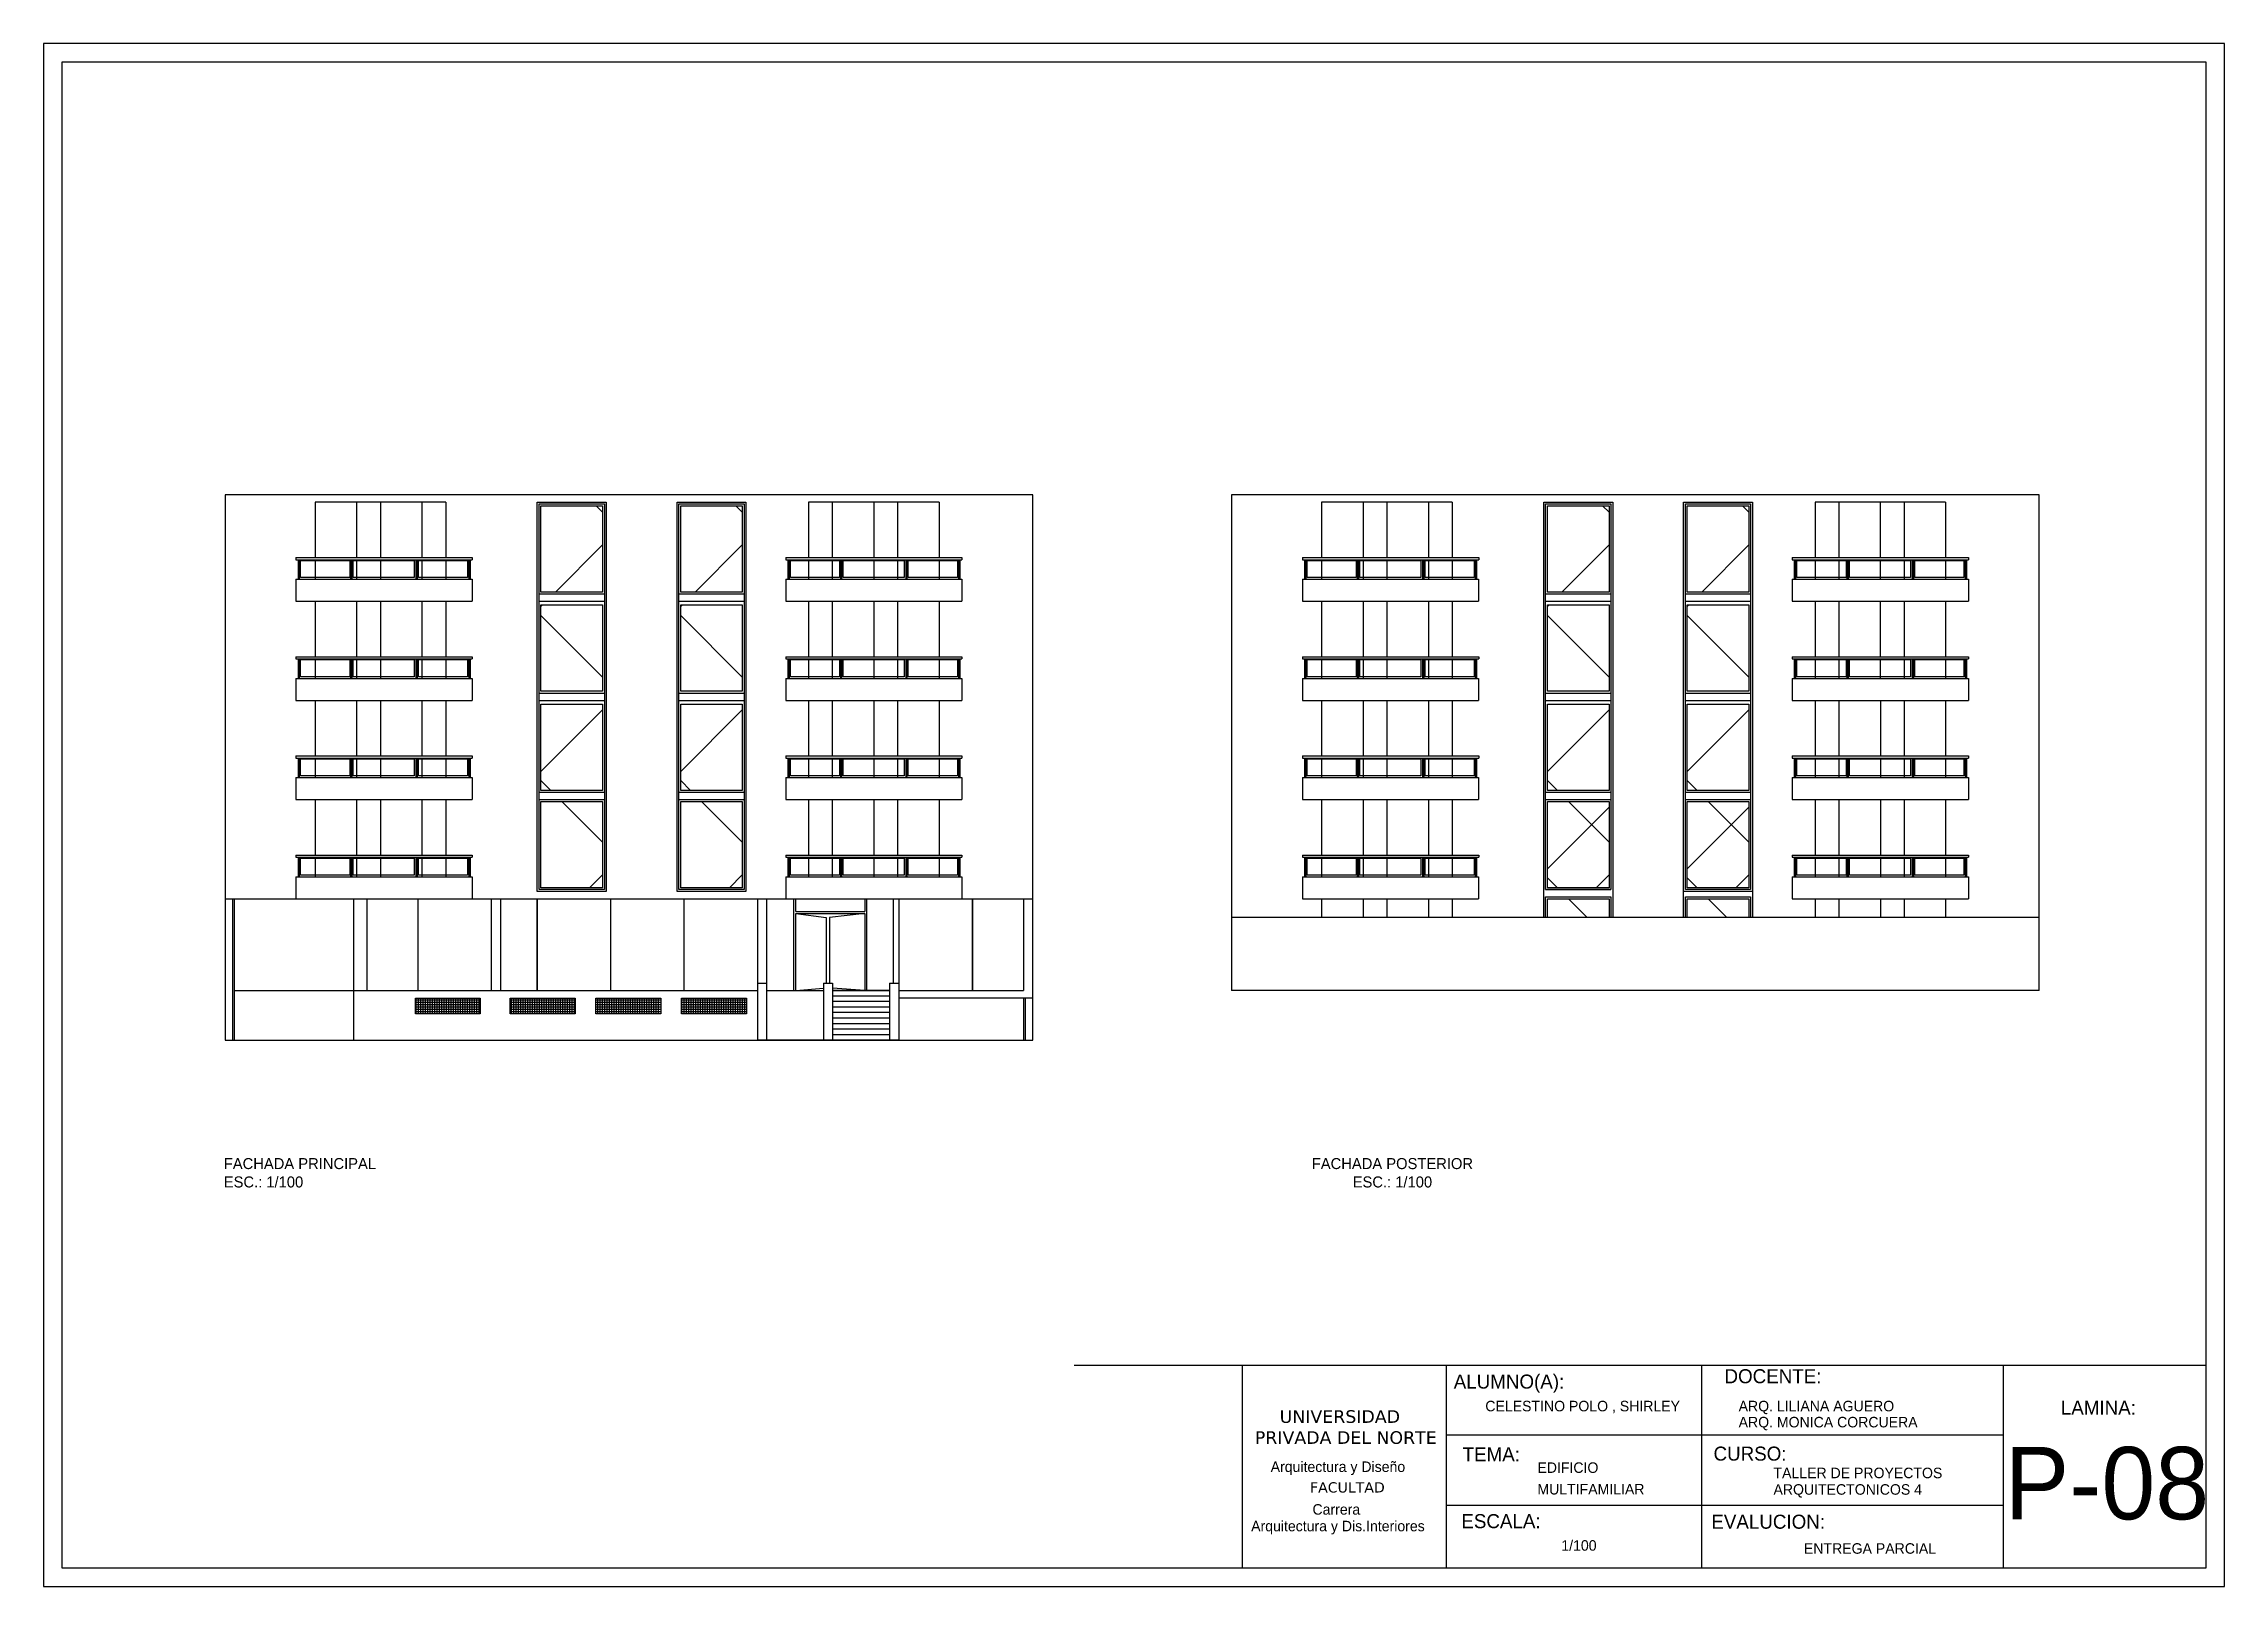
# Model space of a CAD drawing. Header units: metres. Extents: x -525 to 413, y -37 to 272.
# Drawn here: x 354.1 to 413.5, y 73.2 to 115.2 of the extents above; entities that cross this region are included whole.
import ezdxf

# ---------------------------------------------------------------- set-up
doc = ezdxf.new("R2010")
doc.units = ezdxf.units.M
doc.header["$MEASUREMENT"] = 0
doc.linetypes.add('DASHED', pattern=[70, 50, -20])
doc.layers.get('0').update_dxf_attribs({"color": 254})
for name, color, linetype in [('DRAW', 254, 'Continuous'), ('escalera', 254, 'DASHED'), ('NOFIJO', 254, 'Continuous'), ('PUERTAS', 254, 'Continuous')]:
    doc.layers.add(name, color=color, linetype=linetype)
doc.layers.add('MARCO DE LEYENDA', color=254, linetype='Continuous', lineweight=25)
doc.layers.add('ventanas', color=254, linetype='Continuous', lineweight=30)
doc.styles.get("Standard").update_dxf_attribs({"font": 'HTOWERT.TTF', "height": 0.08})
doc.styles.add('STYLE1', font='verdana.ttf', dxfattribs={"height": 3})
doc.styles.add('style2', font='GOTHIC.TTF')
pattern_1 = [(45, (-1691.911, -1527.9265), (-2.245064, 2.245064), []), (135, (-1691.911, -1527.9265), (-2.245064, -2.245064), [])]
pattern_2 = [(45, (-1695.718, -1527.9265), (-2.245064, 2.245064), []), (135, (-1695.718, -1527.9265), (-2.245064, -2.245064), [])]
pattern_3 = [(45, (-1664.495, -1527.9265), (-2.245064, 2.245064), []), (135, (-1664.495, -1527.9265), (-2.245064, -2.245064), [])]
pattern_4 = [(45, (-1668.302, -1527.9265), (-2.245064, 2.245064), []), (135, (-1668.302, -1527.9265), (-2.245064, -2.245064), [])]

msp = doc.modelspace()

# ---------------------------------------------------------------- texts
for s, height, style, p in [('DOCENTE:', 0.3823, 'style2', (399.858, 78.725)), ('ALUMNO(A):', 0.3823, 'style2', (392.483, 78.579)), ('UNIVERSIDAD', 0.34459, 'STYLE1', (387.74, 77.646)), ('            CELESTINO POLO , SHIRLEY', 0.28655, 'style2', (392.066, 77.96)), ('            ARQ. LILIANA AGUERO ', 0.28655, 'style2', (398.965, 77.96)), ('            ARQ. MONICA CORCUERA ', 0.28655, 'style2', (398.965, 77.523)), ('LAMINA:', 0.3823, 'style2', (409.019, 77.868)), ('PRIVADA DEL NORTE', 0.34459, 'STYLE1', (387.065, 77.074)), ('TEMA:', 0.3823, 'style2', (392.725, 76.599)), ('CURSO:', 0.3823, 'style2', (399.559, 76.618)), ('P-08', 1.9712, 'style2', (407.489, 75.02)), ('Arquitectura y Diseño', 0.28655, 'style2', (387.497, 76.309)), ('FACULTAD', 0.2793, 'STYLE1', (388.569, 75.75)), ('EDIFICIO', 0.2866, 'style2', (394.762, 76.284)), ('TALLER DE PROYECTOS ', 0.28655, 'style2', (401.192, 76.14)), ('Carrera', 0.2866, 'style2', (388.636, 75.147)), ('MULTIFAMILIAR', 0.28655, 'style2', (394.762, 75.697)), ('ARQUITECTONICOS 4', 0.28655, 'style2', (401.192, 75.69)), ('Arquitectura y Dis.Interiores', 0.28655, 'style2', (386.965, 74.694)), ('ESCALA:', 0.3823, 'style2', (392.69, 74.779)), ('EVALUCION:', 0.3823, 'style2', (399.499, 74.764)), ('1/100', 0.2866, 'style2', (395.414, 74.166)), ('ENTREGA PARCIAL', 0.28655, 'style2', (402.022, 74.083))]:
    msp.add_text(s, height=height, dxfattribs=dict(style=style)).set_placement(p)
at = {"linetype": 'Continuous', "char_height": 0.3, "attachment_point": 1}
for s, insert in [('FACHADA PRINCIPAL\\PESC.: 1/100', (358.982, 84.855)), ('\\pxqc;FACHADA POSTERIOR\\PESC.: 1/100', (386.787, 84.855))]:
    msp.add_mtext_dynamic_manual_height_columns(s, width=8.05096, gutter_width=12.5, heights=[0], dxfattribs=dict(at, insert=insert))

# ---------------------------------------------------------------- hatches: boundary and pattern name
h = msp.add_hatch()
h.set_pattern_fill('ANSI37', color=256)
h.set_pattern_definition(pattern_2)
h.paths.add_polyline_path([(369.297, 99.914), (367.619, 99.914), (367.619, 97.564), (369.297, 97.564)])
h.paths.add_polyline_path([(369.297, 102.614), (367.619, 102.614), (367.619, 100.264), (369.297, 100.264)])
h = msp.add_hatch()
h.set_pattern_fill('ANSI37', color=256)
h.set_pattern_definition(pattern_1)
h.paths.add_polyline_path([(373.104, 99.914), (371.426, 99.914), (371.426, 97.564), (373.104, 97.564)])
h.paths.add_polyline_path([(373.104, 102.614), (371.426, 102.614), (371.426, 100.264), (373.104, 100.264)])
h = msp.add_hatch()
h.set_pattern_fill('ANSI37', color=256)
h.set_pattern_definition(pattern_4)
h.paths.add_polyline_path([(396.713, 99.914), (395.035, 99.914), (395.035, 97.564), (396.713, 97.564)])
h.paths.add_polyline_path([(396.713, 102.614), (395.035, 102.614), (395.035, 100.264), (396.713, 100.264)])
h = msp.add_hatch()
h.set_pattern_fill('ANSI37', color=256)
h.set_pattern_definition(pattern_3)
h.paths.add_polyline_path([(400.52, 99.914), (398.842, 99.914), (398.842, 97.564), (400.52, 97.564)])
h.paths.add_polyline_path([(400.52, 102.614), (398.842, 102.614), (398.842, 100.264), (400.52, 100.264)])
h = msp.add_hatch()
h.set_pattern_fill('ANSI37', color=256)
h.set_pattern_definition(pattern_2)
h.paths.add_polyline_path([(369.297, 94.564), (367.619, 94.564), (367.619, 92.214), (369.297, 92.214)])
h.paths.add_polyline_path([(369.297, 97.214), (367.619, 97.214), (367.619, 94.864), (369.297, 94.864)])
h = msp.add_hatch()
h.set_pattern_fill('ANSI37', color=256)
h.set_pattern_definition(pattern_1)
h.paths.add_polyline_path([(373.104, 94.564), (371.426, 94.564), (371.426, 92.214), (373.104, 92.214)])
h.paths.add_polyline_path([(373.104, 97.214), (371.426, 97.214), (371.426, 94.864), (373.104, 94.864)])
h = msp.add_hatch()
h.set_pattern_fill('ANSI37', color=256)
h.set_pattern_definition(pattern_4)
h.paths.add_polyline_path([(396.713, 94.564), (395.035, 94.564), (395.035, 92.214), (396.713, 92.214)])
h.paths.add_polyline_path([(396.713, 97.214), (395.035, 97.214), (395.035, 94.864), (396.713, 94.864)])
h = msp.add_hatch()
h.set_pattern_fill('ANSI37', color=256)
h.set_pattern_definition(pattern_3)
h.paths.add_polyline_path([(400.52, 94.564), (398.842, 94.564), (398.842, 92.214), (400.52, 92.214)])
h.paths.add_polyline_path([(400.52, 97.214), (398.842, 97.214), (398.842, 94.864), (400.52, 94.864)])
h = msp.add_hatch()
h.set_pattern_fill('ANSI37', color=256)
h.set_pattern_definition([(45, (-1668.302, -1530.5765), (-2.245064, 2.245064), []), (135, (-1668.302, -1530.5765), (-2.245064, -2.245064), [])])
h.paths.add_polyline_path([(396.713, 94.564), (395.035, 94.564), (395.035, 92.214), (396.713, 92.214)])
h.paths.add_polyline_path([(395.035, 91.414), (396.713, 91.414), (396.713, 91.914), (395.035, 91.914)])
h = msp.add_hatch()
h.set_pattern_fill('ANSI37', color=256)
h.set_pattern_definition([(45, (-1664.495, -1530.5765), (-2.245064, 2.245064), []), (135, (-1664.495, -1530.5765), (-2.245064, -2.245064), [])])
h.paths.add_polyline_path([(400.52, 94.564), (398.842, 94.564), (398.842, 92.214), (400.52, 92.214)])
h.paths.add_polyline_path([(398.842, 91.414), (400.52, 91.414), (400.52, 91.914), (398.842, 91.914)])
h = msp.add_hatch()
h.set_pattern_fill('ANSI37', color=256, scale=0.02, angle=315)
h.set_pattern_definition([(0, (-1691.91102, -1527.92647), (1e-17, 0.0635), []), (90, (-1691.91102, -1527.92647), (-0.0635, 2e-17), [])])
h.paths.add_polyline_path([(365.967, 89.209), (364.199, 89.209), (364.199, 88.786), (365.967, 88.786)])
h.paths.add_polyline_path([(368.55, 89.209), (366.782, 89.209), (366.782, 88.786), (368.55, 88.786)])
h.paths.add_polyline_path([(370.884, 89.209), (369.115, 89.209), (369.115, 88.786), (370.884, 88.786)])
h.paths.add_polyline_path([(373.217, 89.209), (371.449, 89.209), (371.449, 88.786), (373.217, 88.786)])

# ---------------------------------------------------------------- linework, layer by layer
for p, q in [((359.016, 102.914), (359.016, 88.064)), ((381.016, 102.914), (359.016, 102.914)), ((381.016, 88.064), (381.016, 102.914)), ((386.432, 102.914), (386.432, 89.414)), ((408.432, 102.914), (386.432, 102.914)), ((408.432, 89.414), (408.432, 102.914)), ((365.027, 102.714), (361.468, 102.714)), ((361.468, 102.714), (361.468, 101.204)), ((365.027, 102.714), (365.027, 101.204)), ((378.466, 102.714), (374.907, 102.714)), ((374.907, 102.714), (374.907, 101.204)), ((378.466, 102.714), (378.466, 101.204)), ((392.443, 102.714), (388.884, 102.714)), ((388.884, 102.714), (388.884, 101.204)), ((392.443, 102.714), (392.443, 101.204)), ((405.882, 102.714), (402.323, 102.714)), ((402.323, 102.714), (402.323, 101.204)), ((405.882, 102.714), (405.882, 101.204)), ((360.946, 101.204), (365.746, 101.204)), ((360.946, 101.204), (360.946, 101.143)), ((360.946, 101.143), (365.746, 101.143)), ((361.012, 100.614), (361.012, 101.124)), ((361.037, 101.124), (361.012, 101.124)), ((361.021, 101.124), (361.021, 101.143)), ((361.03, 101.124), (361.03, 101.143)), ((361.037, 101.124), (361.037, 100.614)), ((361.468, 101.143), (361.468, 100.614)), ((362.444, 100.614), (362.444, 101.124)), ((362.469, 101.124), (362.444, 101.124)), ((362.453, 101.124), (362.453, 101.143)), ((362.462, 101.124), (362.462, 101.143)), ((362.469, 101.124), (362.469, 100.614)), ((364.223, 100.614), (364.223, 101.124)), ((364.248, 101.124), (364.223, 101.124)), ((364.232, 101.124), (364.232, 101.143)), ((364.241, 101.124), (364.241, 101.143)), ((364.248, 101.124), (364.248, 100.614)), ((365.027, 101.143), (365.027, 100.614)), ((365.664, 100.614), (365.664, 101.124)), ((365.689, 101.124), (365.664, 101.124)), ((365.673, 101.124), (365.673, 101.143)), ((365.682, 101.124), (365.682, 101.143)), ((365.689, 101.124), (365.689, 100.614)), ((365.746, 101.204), (365.746, 101.143)), ((374.286, 101.204), (379.086, 101.204)), ((374.286, 101.204), (374.286, 101.143)), ((374.286, 101.143), (379.086, 101.143)), ((374.353, 100.614), (374.353, 101.124)), ((374.378, 101.124), (374.353, 101.124)), ((374.362, 101.124), (374.362, 101.143)), ((374.37, 101.124), (374.37, 101.143)), ((374.378, 101.124), (374.378, 100.614)), ((374.907, 101.143), (374.907, 100.614)), ((375.784, 100.614), (375.784, 101.124)), ((375.809, 101.124), (375.784, 101.124)), ((375.793, 101.124), (375.793, 101.143)), ((375.802, 101.124), (375.802, 101.143)), ((375.809, 101.124), (375.809, 100.614)), ((377.564, 100.614), (377.564, 101.124)), ((377.589, 101.124), (377.564, 101.124)), ((377.573, 101.124), (377.573, 101.143)), ((377.582, 101.124), (377.582, 101.143)), ((377.589, 101.124), (377.589, 100.614)), ((378.466, 101.143), (378.466, 100.614)), ((379.005, 100.614), (379.005, 101.124)), ((379.03, 101.124), (379.005, 101.124)), ((379.014, 101.124), (379.014, 101.143)), ((379.023, 101.124), (379.023, 101.143)), ((379.03, 101.124), (379.03, 100.614)), ((379.086, 101.204), (379.086, 101.143)), ((388.361, 101.204), (393.162, 101.204)), ((388.361, 101.204), (388.361, 101.143)), ((388.361, 101.143), (393.162, 101.143)), ((388.428, 100.614), (388.428, 101.124)), ((388.453, 101.124), (388.428, 101.124)), ((388.437, 101.124), (388.437, 101.143)), ((388.446, 101.124), (388.446, 101.143)), ((388.453, 101.124), (388.453, 100.614)), ((388.884, 101.143), (388.884, 100.614)), ((389.86, 100.614), (389.86, 101.124)), ((389.885, 101.124), (389.86, 101.124)), ((389.869, 101.124), (389.869, 101.143)), ((389.877, 101.124), (389.877, 101.143)), ((389.885, 101.124), (389.885, 100.614)), ((391.639, 100.614), (391.639, 101.124)), ((391.664, 101.124), (391.639, 101.124)), ((391.648, 101.124), (391.648, 101.143)), ((391.657, 101.124), (391.657, 101.143)), ((391.664, 101.124), (391.664, 100.614)), ((392.443, 101.143), (392.443, 100.614)), ((393.08, 100.614), (393.08, 101.124)), ((393.105, 101.124), (393.08, 101.124)), ((393.089, 101.124), (393.089, 101.143)), ((393.098, 101.124), (393.098, 101.143)), ((393.105, 101.124), (393.105, 100.614)), ((393.162, 101.204), (393.162, 101.143)), ((401.702, 101.204), (406.502, 101.204)), ((401.702, 101.204), (401.702, 101.143)), ((401.702, 101.143), (406.502, 101.143)), ((401.769, 100.614), (401.769, 101.124)), ((401.794, 101.124), (401.769, 101.124)), ((401.778, 101.124), (401.778, 101.143)), ((401.786, 101.124), (401.786, 101.143)), ((401.794, 101.124), (401.794, 100.614)), ((402.323, 101.143), (402.323, 100.614)), ((403.2, 100.614), (403.2, 101.124)), ((403.225, 101.124), (403.2, 101.124)), ((403.209, 101.124), (403.209, 101.143)), ((403.218, 101.124), (403.218, 101.143)), ((403.225, 101.124), (403.225, 100.614)), ((404.98, 100.614), (404.98, 101.124)), ((405.005, 101.124), (404.98, 101.124)), ((404.989, 101.124), (404.989, 101.143)), ((404.998, 101.124), (404.998, 101.143)), ((405.005, 101.124), (405.005, 100.614)), ((405.882, 101.143), (405.882, 100.614)), ((406.421, 100.614), (406.421, 101.124)), ((406.446, 101.124), (406.421, 101.124)), ((406.43, 101.124), (406.43, 101.143)), ((406.438, 101.124), (406.438, 101.143)), ((406.446, 101.124), (406.446, 100.614)), ((406.502, 101.204), (406.502, 101.143)), ((360.946, 100.614), (365.746, 100.614)), ((360.946, 100.614), (360.946, 100.014)), ((365.746, 100.614), (365.746, 100.014)), ((374.286, 100.614), (379.086, 100.614)), ((374.286, 100.614), (374.286, 100.014)), ((379.086, 100.614), (379.086, 100.014)), ((388.361, 100.614), (393.161, 100.614)), ((388.361, 100.614), (388.361, 100.014)), ((393.161, 100.614), (393.161, 100.014)), ((401.702, 100.614), (406.502, 100.614)), ((401.702, 100.614), (401.702, 100.014)), ((406.502, 100.614), (406.502, 100.014)), ((360.946, 100.014), (365.746, 100.014)), ((361.468, 100.014), (361.468, 98.504)), ((365.027, 100.014), (365.027, 98.504)), ((367.569, 100.214), (369.347, 100.214)), ((367.569, 100.014), (369.347, 100.014)), ((371.376, 100.214), (373.154, 100.214)), ((371.376, 100.014), (373.154, 100.014)), ((374.286, 100.014), (379.086, 100.014)), ((374.907, 100.014), (374.907, 98.504)), ((378.466, 100.014), (378.466, 98.504)), ((388.361, 100.014), (393.161, 100.014)), ((388.884, 100.014), (388.884, 98.504)), ((392.443, 100.014), (392.443, 98.504)), ((394.985, 100.214), (396.763, 100.214)), ((394.985, 100.014), (396.763, 100.014)), ((398.792, 100.214), (400.57, 100.214)), ((398.792, 100.014), (400.57, 100.014)), ((401.702, 100.014), (406.502, 100.014)), ((402.323, 100.014), (402.323, 98.504)), ((405.882, 100.014), (405.882, 98.504)), ((360.946, 98.504), (365.746, 98.504)), ((360.946, 98.504), (360.946, 98.443)), ((360.946, 98.443), (365.746, 98.443)), ((361.012, 97.914), (361.012, 98.424)), ((361.037, 98.424), (361.012, 98.424)), ((361.021, 98.424), (361.021, 98.443)), ((361.03, 98.424), (361.03, 98.443)), ((361.037, 98.424), (361.037, 97.914)), ((361.468, 98.443), (361.468, 97.914)), ((362.444, 97.914), (362.444, 98.424)), ((362.469, 98.424), (362.444, 98.424)), ((362.453, 98.424), (362.453, 98.443)), ((362.462, 98.424), (362.462, 98.443)), ((362.469, 98.424), (362.469, 97.914)), ((364.223, 97.914), (364.223, 98.424)), ((364.248, 98.424), (364.223, 98.424)), ((364.232, 98.424), (364.232, 98.443)), ((364.241, 98.424), (364.241, 98.443)), ((364.248, 98.424), (364.248, 97.914)), ((365.027, 98.443), (365.027, 97.914)), ((365.664, 97.914), (365.664, 98.424)), ((365.689, 98.424), (365.664, 98.424)), ((365.673, 98.424), (365.673, 98.443)), ((365.682, 98.424), (365.682, 98.443)), ((365.689, 98.424), (365.689, 97.914)), ((365.746, 98.504), (365.746, 98.443)), ((374.286, 98.504), (379.086, 98.504)), ((374.286, 98.504), (374.286, 98.443)), ((374.286, 98.443), (379.086, 98.443)), ((374.353, 97.914), (374.353, 98.424)), ((374.378, 98.424), (374.353, 98.424)), ((374.362, 98.424), (374.362, 98.443)), ((374.37, 98.424), (374.37, 98.443)), ((374.378, 98.424), (374.378, 97.914)), ((374.907, 98.443), (374.907, 97.914)), ((375.784, 97.914), (375.784, 98.424)), ((375.809, 98.424), (375.784, 98.424)), ((375.793, 98.424), (375.793, 98.443)), ((375.802, 98.424), (375.802, 98.443)), ((375.809, 98.424), (375.809, 97.914)), ((377.564, 97.914), (377.564, 98.424)), ((377.589, 98.424), (377.564, 98.424)), ((377.573, 98.424), (377.573, 98.443)), ((377.582, 98.424), (377.582, 98.443)), ((377.589, 98.424), (377.589, 97.914)), ((378.466, 98.443), (378.466, 97.914)), ((379.005, 97.914), (379.005, 98.424)), ((379.03, 98.424), (379.005, 98.424)), ((379.014, 98.424), (379.014, 98.443)), ((379.023, 98.424), (379.023, 98.443)), ((379.03, 98.424), (379.03, 97.914)), ((379.086, 98.504), (379.086, 98.443)), ((388.361, 98.504), (393.162, 98.504)), ((388.361, 98.504), (388.361, 98.443)), ((388.361, 98.443), (393.162, 98.443)), ((388.428, 97.914), (388.428, 98.424)), ((388.453, 98.424), (388.428, 98.424)), ((388.437, 98.424), (388.437, 98.443)), ((388.446, 98.424), (388.446, 98.443)), ((388.453, 98.424), (388.453, 97.914)), ((388.884, 98.443), (388.884, 97.914)), ((389.86, 97.914), (389.86, 98.424)), ((389.885, 98.424), (389.86, 98.424)), ((389.869, 98.424), (389.869, 98.443)), ((389.877, 98.424), (389.877, 98.443)), ((389.885, 98.424), (389.885, 97.914)), ((391.639, 97.914), (391.639, 98.424)), ((391.664, 98.424), (391.639, 98.424)), ((391.648, 98.424), (391.648, 98.443)), ((391.657, 98.424), (391.657, 98.443)), ((391.664, 98.424), (391.664, 97.914)), ((392.443, 98.443), (392.443, 97.914)), ((393.08, 97.914), (393.08, 98.424)), ((393.105, 98.424), (393.08, 98.424)), ((393.089, 98.424), (393.089, 98.443)), ((393.098, 98.424), (393.098, 98.443)), ((393.105, 98.424), (393.105, 97.914)), ((393.162, 98.504), (393.162, 98.443)), ((401.702, 98.504), (406.502, 98.504)), ((401.702, 98.504), (401.702, 98.443)), ((401.702, 98.443), (406.502, 98.443)), ((401.769, 97.914), (401.769, 98.424)), ((401.794, 98.424), (401.769, 98.424)), ((401.778, 98.424), (401.778, 98.443)), ((401.786, 98.424), (401.786, 98.443)), ((401.794, 98.424), (401.794, 97.914)), ((402.323, 98.443), (402.323, 97.914)), ((403.2, 97.914), (403.2, 98.424)), ((403.225, 98.424), (403.2, 98.424)), ((403.209, 98.424), (403.209, 98.443)), ((403.218, 98.424), (403.218, 98.443)), ((403.225, 98.424), (403.225, 97.914)), ((404.98, 97.914), (404.98, 98.424)), ((405.005, 98.424), (404.98, 98.424)), ((404.989, 98.424), (404.989, 98.443)), ((404.998, 98.424), (404.998, 98.443)), ((405.005, 98.424), (405.005, 97.914)), ((405.882, 98.443), (405.882, 97.914)), ((406.421, 97.914), (406.421, 98.424)), ((406.446, 98.424), (406.421, 98.424)), ((406.43, 98.424), (406.43, 98.443)), ((406.438, 98.424), (406.438, 98.443)), ((406.446, 98.424), (406.446, 97.914)), ((406.502, 98.504), (406.502, 98.443)), ((360.946, 97.914), (365.746, 97.914)), ((360.946, 97.914), (360.946, 97.314)), ((365.746, 97.914), (365.746, 97.314)), ((367.569, 97.514), (369.347, 97.514)), ((371.376, 97.514), (373.154, 97.514)), ((374.286, 97.914), (379.086, 97.914)), ((374.286, 97.914), (374.286, 97.314)), ((379.086, 97.914), (379.086, 97.314)), ((388.361, 97.914), (393.161, 97.914)), ((388.361, 97.914), (388.361, 97.314)), ((393.161, 97.914), (393.161, 97.314)), ((394.985, 97.514), (396.763, 97.514)), ((398.792, 97.514), (400.57, 97.514)), ((401.702, 97.914), (406.502, 97.914)), ((401.702, 97.914), (401.702, 97.314)), ((406.502, 97.914), (406.502, 97.314)), ((360.946, 97.314), (365.746, 97.314)), ((361.468, 97.314), (361.468, 95.804)), ((365.027, 97.314), (365.027, 95.804)), ((367.569, 97.314), (369.347, 97.314)), ((371.376, 97.314), (373.154, 97.314)), ((374.286, 97.314), (379.086, 97.314)), ((374.907, 97.314), (374.907, 95.804)), ((378.466, 97.314), (378.466, 95.804)), ((388.361, 97.314), (393.161, 97.314)), ((388.884, 97.314), (388.884, 95.804)), ((392.443, 97.314), (392.443, 95.804)), ((394.985, 97.314), (396.763, 97.314)), ((398.792, 97.314), (400.57, 97.314)), ((401.702, 97.314), (406.502, 97.314)), ((402.323, 97.314), (402.323, 95.804)), ((405.882, 97.314), (405.882, 95.804)), ((360.946, 95.804), (365.746, 95.804)), ((360.946, 95.804), (360.946, 95.743)), ((360.946, 95.743), (365.746, 95.743)), ((361.012, 95.214), (361.012, 95.724)), ((361.037, 95.724), (361.012, 95.724)), ((361.021, 95.724), (361.021, 95.743)), ((361.03, 95.724), (361.03, 95.743)), ((361.037, 95.724), (361.037, 95.214)), ((361.468, 95.743), (361.468, 95.214)), ((362.444, 95.214), (362.444, 95.724)), ((362.469, 95.724), (362.444, 95.724)), ((362.453, 95.724), (362.453, 95.743)), ((362.462, 95.724), (362.462, 95.743)), ((362.469, 95.724), (362.469, 95.214)), ((364.223, 95.214), (364.223, 95.724)), ((364.248, 95.724), (364.223, 95.724)), ((364.232, 95.724), (364.232, 95.743)), ((364.241, 95.724), (364.241, 95.743)), ((364.248, 95.724), (364.248, 95.214)), ((365.027, 95.743), (365.027, 95.214)), ((365.664, 95.214), (365.664, 95.724)), ((365.689, 95.724), (365.664, 95.724)), ((365.673, 95.724), (365.673, 95.743)), ((365.682, 95.724), (365.682, 95.743)), ((365.689, 95.724), (365.689, 95.214)), ((365.746, 95.804), (365.746, 95.743)), ((374.286, 95.804), (379.086, 95.804)), ((374.286, 95.804), (374.286, 95.743)), ((374.286, 95.743), (379.086, 95.743)), ((374.353, 95.214), (374.353, 95.724)), ((374.378, 95.724), (374.353, 95.724)), ((374.362, 95.724), (374.362, 95.743)), ((374.37, 95.724), (374.37, 95.743)), ((374.378, 95.724), (374.378, 95.214)), ((374.907, 95.743), (374.907, 95.214)), ((375.784, 95.214), (375.784, 95.724)), ((375.809, 95.724), (375.784, 95.724)), ((375.793, 95.724), (375.793, 95.743)), ((375.802, 95.724), (375.802, 95.743)), ((375.809, 95.724), (375.809, 95.214)), ((377.564, 95.214), (377.564, 95.724)), ((377.589, 95.724), (377.564, 95.724)), ((377.573, 95.724), (377.573, 95.743)), ((377.582, 95.724), (377.582, 95.743)), ((377.589, 95.724), (377.589, 95.214)), ((378.466, 95.743), (378.466, 95.214)), ((379.005, 95.214), (379.005, 95.724)), ((379.03, 95.724), (379.005, 95.724)), ((379.014, 95.724), (379.014, 95.743)), ((379.023, 95.724), (379.023, 95.743)), ((379.03, 95.724), (379.03, 95.214)), ((379.086, 95.804), (379.086, 95.743)), ((388.361, 95.804), (393.162, 95.804)), ((388.361, 95.804), (388.361, 95.743)), ((388.361, 95.743), (393.162, 95.743)), ((388.428, 95.214), (388.428, 95.724)), ((388.453, 95.724), (388.428, 95.724)), ((388.437, 95.724), (388.437, 95.743)), ((388.446, 95.724), (388.446, 95.743)), ((388.453, 95.724), (388.453, 95.214)), ((388.884, 95.743), (388.884, 95.214)), ((389.86, 95.214), (389.86, 95.724)), ((389.885, 95.724), (389.86, 95.724)), ((389.869, 95.724), (389.869, 95.743)), ((389.877, 95.724), (389.877, 95.743)), ((389.885, 95.724), (389.885, 95.214)), ((391.639, 95.214), (391.639, 95.724)), ((391.664, 95.724), (391.639, 95.724)), ((391.648, 95.724), (391.648, 95.743)), ((391.657, 95.724), (391.657, 95.743)), ((391.664, 95.724), (391.664, 95.214)), ((392.443, 95.743), (392.443, 95.214)), ((393.08, 95.214), (393.08, 95.724)), ((393.105, 95.724), (393.08, 95.724)), ((393.089, 95.724), (393.089, 95.743)), ((393.098, 95.724), (393.098, 95.743)), ((393.105, 95.724), (393.105, 95.214)), ((393.162, 95.804), (393.162, 95.743)), ((401.702, 95.804), (406.502, 95.804)), ((401.702, 95.804), (401.702, 95.743)), ((401.702, 95.743), (406.502, 95.743)), ((401.769, 95.214), (401.769, 95.724)), ((401.794, 95.724), (401.769, 95.724)), ((401.778, 95.724), (401.778, 95.743)), ((401.786, 95.724), (401.786, 95.743)), ((401.794, 95.724), (401.794, 95.214)), ((402.323, 95.743), (402.323, 95.214)), ((403.2, 95.214), (403.2, 95.724)), ((403.225, 95.724), (403.2, 95.724)), ((403.209, 95.724), (403.209, 95.743)), ((403.218, 95.724), (403.218, 95.743)), ((403.225, 95.724), (403.225, 95.214)), ((404.98, 95.214), (404.98, 95.724)), ((405.005, 95.724), (404.98, 95.724)), ((404.989, 95.724), (404.989, 95.743)), ((404.998, 95.724), (404.998, 95.743)), ((405.005, 95.724), (405.005, 95.214)), ((405.882, 95.743), (405.882, 95.214)), ((406.421, 95.214), (406.421, 95.724)), ((406.446, 95.724), (406.421, 95.724)), ((406.43, 95.724), (406.43, 95.743)), ((406.438, 95.724), (406.438, 95.743)), ((406.446, 95.724), (406.446, 95.214)), ((406.502, 95.804), (406.502, 95.743)), ((360.946, 95.214), (365.746, 95.214)), ((360.946, 95.214), (360.946, 94.614)), ((365.746, 95.214), (365.746, 94.614)), ((374.286, 95.214), (379.086, 95.214)), ((374.286, 95.214), (374.286, 94.614)), ((379.086, 95.214), (379.086, 94.614)), ((388.361, 95.214), (393.161, 95.214)), ((388.361, 95.214), (388.361, 94.614)), ((393.161, 95.214), (393.161, 94.614)), ((401.702, 95.214), (406.502, 95.214)), ((401.702, 95.214), (401.702, 94.614)), ((406.502, 95.214), (406.502, 94.614)), ((360.946, 94.614), (365.746, 94.614)), ((361.468, 94.614), (361.468, 93.104)), ((365.027, 94.614), (365.027, 93.104)), ((367.569, 94.814), (369.347, 94.814)), ((371.376, 94.814), (373.154, 94.814)), ((374.286, 94.614), (379.086, 94.614)), ((374.907, 94.614), (374.907, 93.104)), ((378.466, 94.614), (378.466, 93.104)), ((388.361, 94.614), (393.161, 94.614)), ((388.884, 94.614), (388.884, 93.104)), ((392.443, 94.614), (392.443, 93.104)), ((394.985, 94.814), (396.763, 94.814)), ((398.792, 94.814), (400.57, 94.814)), ((401.702, 94.614), (406.502, 94.614)), ((402.323, 94.614), (402.323, 93.104)), ((405.882, 94.614), (405.882, 93.104)), ((360.946, 93.104), (365.746, 93.104)), ((360.946, 93.104), (360.946, 93.043)), ((360.946, 93.043), (365.746, 93.043)), ((361.012, 92.514), (361.012, 93.024)), ((361.037, 93.024), (361.012, 93.024)), ((361.021, 93.024), (361.021, 93.043)), ((361.03, 93.024), (361.03, 93.043)), ((361.037, 93.024), (361.037, 92.514)), ((361.468, 93.043), (361.468, 92.514)), ((362.444, 92.514), (362.444, 93.024)), ((362.469, 93.024), (362.444, 93.024)), ((362.453, 93.024), (362.453, 93.043)), ((362.462, 93.024), (362.462, 93.043)), ((362.469, 93.024), (362.469, 92.514)), ((364.223, 92.514), (364.223, 93.024)), ((364.248, 93.024), (364.223, 93.024)), ((364.232, 93.024), (364.232, 93.043)), ((364.241, 93.024), (364.241, 93.043)), ((364.248, 93.024), (364.248, 92.514)), ((365.027, 93.043), (365.027, 92.514)), ((365.664, 92.514), (365.664, 93.024)), ((365.689, 93.024), (365.664, 93.024)), ((365.673, 93.024), (365.673, 93.043)), ((365.682, 93.024), (365.682, 93.043)), ((365.689, 93.024), (365.689, 92.514)), ((365.746, 93.104), (365.746, 93.043)), ((374.286, 93.104), (379.086, 93.104)), ((374.286, 93.104), (374.286, 93.043)), ((374.286, 93.043), (379.086, 93.043)), ((374.353, 92.514), (374.353, 93.024)), ((374.378, 93.024), (374.353, 93.024)), ((374.362, 93.024), (374.362, 93.043)), ((374.37, 93.024), (374.37, 93.043)), ((374.378, 93.024), (374.378, 92.514)), ((374.907, 93.043), (374.907, 92.514)), ((375.784, 92.514), (375.784, 93.024)), ((375.809, 93.024), (375.784, 93.024)), ((375.793, 93.024), (375.793, 93.043)), ((375.802, 93.024), (375.802, 93.043)), ((375.809, 93.024), (375.809, 92.514)), ((377.564, 92.514), (377.564, 93.024)), ((377.589, 93.024), (377.564, 93.024)), ((377.573, 93.024), (377.573, 93.043)), ((377.582, 93.024), (377.582, 93.043)), ((377.589, 93.024), (377.589, 92.514)), ((378.466, 93.043), (378.466, 92.514)), ((379.005, 92.514), (379.005, 93.024)), ((379.03, 93.024), (379.005, 93.024)), ((379.014, 93.024), (379.014, 93.043)), ((379.023, 93.024), (379.023, 93.043)), ((379.03, 93.024), (379.03, 92.514)), ((379.086, 93.104), (379.086, 93.043)), ((388.361, 93.104), (393.162, 93.104)), ((388.361, 93.104), (388.361, 93.043)), ((388.361, 93.043), (393.162, 93.043)), ((388.428, 92.514), (388.428, 93.024)), ((388.453, 93.024), (388.428, 93.024)), ((388.437, 93.024), (388.437, 93.043)), ((388.446, 93.024), (388.446, 93.043)), ((388.453, 93.024), (388.453, 92.514)), ((388.884, 93.043), (388.884, 92.514)), ((389.86, 92.514), (389.86, 93.024)), ((389.885, 93.024), (389.86, 93.024)), ((389.869, 93.024), (389.869, 93.043)), ((389.877, 93.024), (389.877, 93.043)), ((389.885, 93.024), (389.885, 92.514)), ((391.639, 92.514), (391.639, 93.024)), ((391.664, 93.024), (391.639, 93.024)), ((391.648, 93.024), (391.648, 93.043)), ((391.657, 93.024), (391.657, 93.043)), ((391.664, 93.024), (391.664, 92.514)), ((392.443, 93.043), (392.443, 92.514)), ((393.08, 92.514), (393.08, 93.024)), ((393.105, 93.024), (393.08, 93.024)), ((393.089, 93.024), (393.089, 93.043)), ((393.098, 93.024), (393.098, 93.043)), ((393.105, 93.024), (393.105, 92.514)), ((393.162, 93.104), (393.162, 93.043)), ((401.702, 93.104), (406.502, 93.104)), ((401.702, 93.104), (401.702, 93.043)), ((401.702, 93.043), (406.502, 93.043)), ((401.769, 92.514), (401.769, 93.024)), ((401.794, 93.024), (401.769, 93.024)), ((401.778, 93.024), (401.778, 93.043)), ((401.786, 93.024), (401.786, 93.043)), ((401.794, 93.024), (401.794, 92.514)), ((402.323, 93.043), (402.323, 92.514)), ((403.2, 92.514), (403.2, 93.024)), ((403.225, 93.024), (403.2, 93.024)), ((403.209, 93.024), (403.209, 93.043)), ((403.218, 93.024), (403.218, 93.043)), ((403.225, 93.024), (403.225, 92.514)), ((404.98, 92.514), (404.98, 93.024)), ((405.005, 93.024), (404.98, 93.024)), ((404.989, 93.024), (404.989, 93.043)), ((404.998, 93.024), (404.998, 93.043)), ((405.005, 93.024), (405.005, 92.514)), ((405.882, 93.043), (405.882, 92.514)), ((406.421, 92.514), (406.421, 93.024)), ((406.446, 93.024), (406.421, 93.024)), ((406.43, 93.024), (406.43, 93.043)), ((406.438, 93.024), (406.438, 93.043)), ((406.446, 93.024), (406.446, 92.514)), ((406.502, 93.104), (406.502, 93.043)), ((360.946, 92.514), (365.746, 92.514)), ((360.946, 92.514), (360.946, 91.914)), ((365.746, 92.514), (365.746, 91.914)), ((374.286, 92.514), (379.086, 92.514)), ((374.286, 92.514), (374.286, 91.914)), ((379.086, 92.514), (379.086, 91.914)), ((388.361, 92.514), (393.161, 92.514)), ((388.361, 92.514), (388.361, 91.914)), ((393.161, 92.514), (393.161, 91.914)), ((394.985, 92.164), (396.763, 92.164)), ((401.702, 92.514), (406.502, 92.514)), ((401.702, 92.514), (401.702, 91.914)), ((406.502, 92.514), (406.502, 91.914)), ((359.016, 91.914), (365.746, 91.914)), ((359.216, 91.914), (359.216, 88.064)), ((362.516, 91.914), (362.516, 88.064)), ((365.746, 91.914), (381.016, 91.914)), ((373.766, 91.914), (373.766, 89.614)), ((374.56, 91.564), (374.56, 91.914)), ((374.56, 91.564), (376.442, 91.564)), ((374.56, 89.414), (374.56, 91.514)), ((374.56, 91.514), (376.442, 91.514)), ((376.442, 91.914), (376.442, 91.564)), ((376.442, 91.514), (376.442, 89.414)), ((377.216, 91.914), (377.216, 89.614)), ((377.366, 91.914), (377.366, 88.064)), ((380.765, 91.914), (380.765, 89.414)), ((388.361, 91.914), (393.161, 91.914)), ((388.884, 91.914), (388.884, 91.414)), ((392.443, 91.914), (392.443, 91.414)), ((401.702, 91.914), (406.502, 91.914)), ((402.323, 91.914), (402.323, 91.414)), ((405.882, 91.914), (405.882, 91.414)), ((386.432, 91.414), (408.432, 91.414)), ((359.266, 89.414), (373.515, 89.414)), ((373.515, 89.614), (373.766, 89.614)), ((373.515, 89.614), (373.515, 88.064)), ((373.766, 89.614), (373.766, 88.064)), ((373.766, 89.414), (375.316, 89.414)), ((375.316, 89.614), (375.566, 89.614)), ((375.316, 89.614), (375.316, 88.064)), ((375.566, 89.614), (375.566, 88.064)), ((375.566, 89.414), (377.116, 89.414)), ((377.116, 89.614), (377.366, 89.614)), ((377.116, 89.614), (377.116, 88.064)), ((377.116, 89.614), (377.116, 88.064)), ((377.366, 89.414), (380.765, 89.414)), ((377.366, 89.214), (381.016, 89.214)), ((380.816, 88.064), (380.816, 89.214)), ((408.432, 89.414), (386.432, 89.414)), ((359.016, 88.064), (381.016, 88.064)), ((359.016, 88.064), (359.216, 88.064)), ((377.366, 88.064), (373.515, 88.064)), ((402.909, 77.308), (392.286, 77.308)), ((402.909, 75.395), (392.286, 75.395))]:
    msp.add_line(p, q)
at = {"linetype": 'Continuous'}
for points in [[(413.474, 115.195), (354.074, 115.195), (354.074, 73.195), (413.474, 73.195)], [(412.974, 114.695), (354.574, 114.695), (354.574, 73.695), (412.974, 73.695)]]:
    msp.add_lwpolyline(points, close=True, dxfattribs=at)
for points in [[(367.519, 102.714), (369.397, 102.714), (369.397, 92.114), (367.519, 92.114)], [(367.569, 102.664), (369.347, 102.664), (369.347, 92.164), (367.569, 92.164)], [(371.326, 102.714), (373.204, 102.714), (373.204, 92.114), (371.326, 92.114)], [(371.376, 102.664), (373.154, 102.664), (373.154, 92.164), (371.376, 92.164)], [(394.985, 102.664), (396.763, 102.664), (396.763, 92.164), (394.985, 92.164)], [(398.742, 102.714), (400.62, 102.714), (400.62, 92.114), (398.742, 92.114)], [(398.792, 102.664), (400.57, 102.664), (400.57, 92.164), (398.792, 92.164)], [(367.569, 94.614), (369.347, 94.614), (369.347, 92.164), (367.569, 92.164)], [(371.376, 94.614), (373.154, 94.614), (373.154, 92.164), (371.376, 92.164)], [(394.985, 94.614), (396.763, 94.614), (396.763, 92.164), (394.985, 92.164)], [(398.792, 94.614), (400.57, 94.614), (400.57, 92.164), (398.792, 92.164)], [(365.967, 88.786), (364.199, 88.786), (364.199, 89.209), (365.967, 89.209)], [(368.55, 88.786), (366.782, 88.786), (366.782, 89.209), (368.55, 89.209)], [(370.884, 88.786), (369.115, 88.786), (369.115, 89.209), (370.884, 89.209)], [(373.217, 88.786), (371.449, 88.786), (371.449, 89.209), (373.217, 89.209)]]:
    msp.add_lwpolyline(points, close=True)
for points in [[(394.935, 91.414), (394.935, 102.714), (396.813, 102.714), (396.813, 91.414)], [(398.742, 91.414), (398.742, 102.714), (400.62, 102.714), (400.62, 91.414)], [(394.985, 91.414), (394.985, 91.964), (396.763, 91.964), (396.763, 91.414)], [(398.792, 91.414), (398.792, 91.964), (400.57, 91.964), (400.57, 91.414)], [(396.813, 89.414), (394.935, 89.414)], [(400.62, 89.414), (400.62, 89.414), (398.742, 89.414)]]:
    msp.add_lwpolyline(points)
at = {"layer": 'DRAW'}
for p, q in [((362.598, 102.714), (362.598, 101.204)), ((363.247, 102.714), (363.247, 101.204)), ((364.378, 102.714), (364.378, 101.204)), ((375.555, 102.714), (375.555, 101.204)), ((376.686, 102.714), (376.686, 101.204)), ((377.335, 102.714), (377.335, 101.204)), ((390.014, 102.714), (390.014, 101.204)), ((390.663, 102.714), (390.663, 101.204)), ((391.794, 102.714), (391.794, 101.204)), ((402.971, 102.714), (402.971, 101.204)), ((404.102, 102.714), (404.102, 101.204)), ((404.751, 102.714), (404.751, 101.204)), ((362.457, 101.143), (362.462, 101.143)), ((362.598, 101.143), (362.598, 100.614)), ((363.247, 101.143), (363.247, 100.614)), ((364.236, 101.143), (364.241, 101.143)), ((364.378, 101.143), (364.378, 100.614)), ((365.677, 101.143), (365.682, 101.143)), ((375.555, 101.143), (375.555, 100.614)), ((375.797, 101.143), (375.802, 101.143)), ((376.686, 101.143), (376.686, 100.614)), ((377.335, 101.143), (377.335, 100.614)), ((377.577, 101.143), (377.582, 101.143)), ((379.018, 101.143), (379.023, 101.143)), ((389.872, 101.143), (389.877, 101.143)), ((390.014, 101.143), (390.014, 100.614)), ((390.663, 101.143), (390.663, 100.614)), ((391.652, 101.143), (391.657, 101.143)), ((391.794, 101.143), (391.794, 100.614)), ((393.093, 101.143), (393.098, 101.143)), ((402.971, 101.143), (402.971, 100.614)), ((403.213, 101.143), (403.218, 101.143)), ((404.102, 101.143), (404.102, 100.614)), ((404.751, 101.143), (404.751, 100.614)), ((404.993, 101.143), (404.998, 101.143)), ((406.433, 101.143), (406.438, 101.143)), ((362.598, 100.014), (362.598, 98.504)), ((363.247, 100.014), (363.247, 98.504)), ((364.378, 100.014), (364.378, 98.504)), ((375.555, 100.014), (375.555, 98.504)), ((376.686, 100.014), (376.686, 98.504)), ((377.335, 100.014), (377.335, 98.504)), ((390.014, 100.014), (390.014, 98.504)), ((390.663, 100.014), (390.663, 98.504)), ((391.794, 100.014), (391.794, 98.504)), ((402.971, 100.014), (402.971, 98.504)), ((404.102, 100.014), (404.102, 98.504)), ((404.751, 100.014), (404.751, 98.504)), ((362.457, 98.443), (362.462, 98.443)), ((362.598, 98.443), (362.598, 97.914)), ((363.247, 98.443), (363.247, 97.914)), ((364.236, 98.443), (364.241, 98.443)), ((364.378, 98.443), (364.378, 97.914)), ((365.677, 98.443), (365.682, 98.443)), ((375.555, 98.443), (375.555, 97.914)), ((375.797, 98.443), (375.802, 98.443)), ((376.686, 98.443), (376.686, 97.914)), ((377.335, 98.443), (377.335, 97.914)), ((377.577, 98.443), (377.582, 98.443)), ((379.018, 98.443), (379.023, 98.443)), ((389.872, 98.443), (389.877, 98.443)), ((390.014, 98.443), (390.014, 97.914)), ((390.663, 98.443), (390.663, 97.914)), ((391.652, 98.443), (391.657, 98.443)), ((391.794, 98.443), (391.794, 97.914)), ((393.093, 98.443), (393.098, 98.443)), ((402.971, 98.443), (402.971, 97.914)), ((403.213, 98.443), (403.218, 98.443)), ((404.102, 98.443), (404.102, 97.914)), ((404.751, 98.443), (404.751, 97.914)), ((404.993, 98.443), (404.998, 98.443)), ((406.433, 98.443), (406.438, 98.443)), ((362.598, 97.314), (362.598, 95.804)), ((363.247, 97.314), (363.247, 95.804)), ((364.378, 97.314), (364.378, 95.804)), ((375.556, 97.314), (375.556, 95.804)), ((376.687, 97.314), (376.687, 95.804)), ((377.335, 97.314), (377.335, 95.804)), ((390.014, 97.314), (390.014, 95.804)), ((390.663, 97.314), (390.663, 95.804)), ((391.794, 97.314), (391.794, 95.804)), ((402.971, 97.314), (402.971, 95.804)), ((404.103, 97.314), (404.103, 95.804)), ((404.751, 97.314), (404.751, 95.804)), ((362.457, 95.743), (362.462, 95.743)), ((362.598, 95.743), (362.598, 95.214)), ((362.598, 95.743), (362.598, 95.214)), ((363.247, 95.743), (363.247, 95.214)), ((364.236, 95.743), (364.241, 95.743)), ((364.378, 95.743), (364.378, 95.214)), ((365.677, 95.743), (365.682, 95.743)), ((375.556, 95.743), (375.556, 95.214)), ((375.797, 95.743), (375.802, 95.743)), ((376.687, 95.743), (376.687, 95.214)), ((377.335, 95.743), (377.335, 95.214)), ((377.577, 95.743), (377.582, 95.743)), ((379.018, 95.743), (379.023, 95.743)), ((389.872, 95.743), (389.877, 95.743)), ((390.014, 95.743), (390.014, 95.214)), ((390.014, 95.743), (390.014, 95.214)), ((390.663, 95.743), (390.663, 95.214)), ((391.652, 95.743), (391.657, 95.743)), ((391.794, 95.743), (391.794, 95.214)), ((393.093, 95.743), (393.098, 95.743)), ((402.971, 95.743), (402.971, 95.214)), ((403.213, 95.743), (403.218, 95.743)), ((404.103, 95.743), (404.103, 95.214)), ((404.751, 95.743), (404.751, 95.214)), ((404.993, 95.743), (404.998, 95.743)), ((406.433, 95.743), (406.438, 95.743)), ((362.598, 94.614), (362.598, 93.104)), ((363.247, 94.614), (363.247, 93.104)), ((364.378, 94.614), (364.378, 93.104)), ((375.556, 94.614), (375.556, 93.104)), ((376.687, 94.614), (376.687, 93.104)), ((377.335, 94.614), (377.335, 93.104)), ((390.014, 94.614), (390.014, 93.104)), ((390.663, 94.614), (390.663, 93.104)), ((391.794, 94.614), (391.794, 93.104)), ((402.971, 94.614), (402.971, 93.104)), ((404.103, 94.614), (404.103, 93.104)), ((404.751, 94.614), (404.751, 93.104)), ((362.457, 93.043), (362.462, 93.043)), ((362.598, 93.043), (362.598, 92.514)), ((362.598, 93.043), (362.598, 92.514)), ((363.247, 93.043), (363.247, 92.514)), ((364.236, 93.043), (364.241, 93.043)), ((364.378, 93.043), (364.378, 92.514)), ((365.677, 93.043), (365.682, 93.043)), ((375.556, 93.043), (375.556, 92.514)), ((375.797, 93.043), (375.802, 93.043)), ((376.687, 93.043), (376.687, 92.514)), ((377.335, 93.043), (377.335, 92.514)), ((377.577, 93.043), (377.582, 93.043)), ((379.018, 93.043), (379.023, 93.043)), ((389.872, 93.043), (389.877, 93.043)), ((390.014, 93.043), (390.014, 92.514)), ((390.014, 93.043), (390.014, 92.514)), ((390.663, 93.043), (390.663, 92.514)), ((391.652, 93.043), (391.657, 93.043)), ((391.794, 93.043), (391.794, 92.514)), ((393.093, 93.043), (393.098, 93.043)), ((402.971, 93.043), (402.971, 92.514)), ((403.213, 93.043), (403.218, 93.043)), ((404.103, 93.043), (404.103, 92.514)), ((404.751, 93.043), (404.751, 92.514)), ((404.993, 93.043), (404.998, 93.043)), ((406.433, 93.043), (406.438, 93.043)), ((390.014, 91.914), (390.014, 91.414)), ((390.663, 91.914), (390.663, 91.414)), ((391.794, 91.914), (391.794, 91.414)), ((402.971, 91.914), (402.971, 91.414)), ((404.103, 91.914), (404.103, 91.414)), ((404.751, 91.914), (404.751, 91.414)), ((378.936, 89.414), (378.936, 89.414)), ((379.086, 89.414), (379.086, 89.414))]:
    msp.add_line(p, q, dxfattribs=at)
for points in [[(362.507, 101.124), (364.171, 101.124), (364.171, 100.658), (362.507, 100.658)], [(364.287, 101.124), (365.622, 101.124), (365.622, 100.658), (364.287, 100.658)], [(375.848, 101.124), (377.511, 101.124), (377.511, 100.658), (375.848, 100.658)], [(377.627, 101.124), (378.963, 101.124), (378.963, 100.658), (377.627, 100.658)], [(389.923, 101.124), (391.587, 101.124), (391.587, 100.658), (389.923, 100.658)], [(391.703, 101.124), (393.038, 101.124), (393.038, 100.658), (391.703, 100.658)], [(403.264, 101.124), (404.927, 101.124), (404.927, 100.658), (403.264, 100.658)], [(405.043, 101.124), (406.379, 101.124), (406.379, 100.658), (405.043, 100.658)], [(362.507, 98.424), (364.171, 98.424), (364.171, 97.958), (362.507, 97.958)], [(364.287, 98.424), (365.622, 98.424), (365.622, 97.958), (364.287, 97.958)], [(375.848, 98.424), (377.511, 98.424), (377.511, 97.958), (375.848, 97.958)], [(377.627, 98.424), (378.963, 98.424), (378.963, 97.958), (377.627, 97.958)], [(389.923, 98.424), (391.587, 98.424), (391.587, 97.958), (389.923, 97.958)], [(391.703, 98.424), (393.038, 98.424), (393.038, 97.958), (391.703, 97.958)], [(403.264, 98.424), (404.927, 98.424), (404.927, 97.958), (403.264, 97.958)], [(405.043, 98.424), (406.379, 98.424), (406.379, 97.958), (405.043, 97.958)], [(362.507, 95.724), (364.171, 95.724), (364.171, 95.258), (362.507, 95.258)], [(364.287, 95.724), (365.622, 95.724), (365.622, 95.258), (364.287, 95.258)], [(375.848, 95.724), (377.511, 95.724), (377.511, 95.258), (375.848, 95.258)], [(377.627, 95.724), (378.963, 95.724), (378.963, 95.258), (377.627, 95.258)], [(389.923, 95.724), (391.587, 95.724), (391.587, 95.258), (389.923, 95.258)], [(391.703, 95.724), (393.038, 95.724), (393.038, 95.258), (391.703, 95.258)], [(403.264, 95.724), (404.927, 95.724), (404.927, 95.258), (403.264, 95.258)], [(405.043, 95.724), (406.379, 95.724), (406.379, 95.258), (405.043, 95.258)], [(362.507, 93.024), (364.171, 93.024), (364.171, 92.558), (362.507, 92.558)], [(364.287, 93.024), (365.622, 93.024), (365.622, 92.558), (364.287, 92.558)], [(375.848, 93.024), (377.511, 93.024), (377.511, 92.558), (375.848, 92.558)], [(377.627, 93.024), (378.963, 93.024), (378.963, 92.558), (377.627, 92.558)], [(389.923, 93.024), (391.587, 93.024), (391.587, 92.558), (389.923, 92.558)], [(391.703, 93.024), (393.038, 93.024), (393.038, 92.558), (391.703, 92.558)], [(403.264, 93.024), (404.927, 93.024), (404.927, 92.558), (403.264, 92.558)], [(405.043, 93.024), (406.379, 93.024), (406.379, 92.558), (405.043, 92.558)]]:
    msp.add_lwpolyline(points, close=True, dxfattribs=at)
at = {"layer": 'escalera'}
for p, q in [((377.116, 89.414), (375.566, 89.414)), ((377.116, 89.264), (375.566, 89.264)), ((377.116, 89.114), (375.566, 89.114)), ((377.116, 88.964), (375.566, 88.964)), ((377.116, 88.814), (375.566, 88.814)), ((377.116, 88.664), (375.566, 88.664)), ((377.116, 88.514), (375.566, 88.514)), ((377.116, 88.364), (375.566, 88.364)), ((377.116, 88.214), (375.566, 88.214))]:
    msp.add_line(p, q, dxfattribs=at)
at = {"layer": 'MARCO DE LEYENDA'}
for p, q in [((382.145, 79.214), (412.974, 79.214)), ((386.727, 73.695), (386.727, 79.214)), ((392.286, 73.695), (392.286, 79.214)), ((399.238, 73.695), (399.238, 79.208)), ((407.461, 73.695), (407.461, 79.208)), ((407.461, 77.308), (402.909, 77.308)), ((407.461, 75.395), (402.909, 75.395))]:
    msp.add_line(p, q, dxfattribs=at)
at = {"layer": 'NOFIJO'}
for p, q in [((359.266, 91.914), (359.266, 88.064)), ((366.266, 91.914), (366.265, 89.414)), ((366.516, 91.914), (366.515, 89.414)), ((373.515, 91.914), (373.515, 89.614)), ((380.765, 89.214), (380.765, 88.064))]:
    msp.add_line(p, q, dxfattribs=at)
at = {"layer": 'PUERTAS'}
for p, q in [((374.56, 91.514), (375.393, 91.408)), ((376.442, 91.514), (375.476, 91.406)), ((375.393, 91.408), (375.393, 89.614)), ((375.476, 91.406), (375.476, 89.614)), ((374.56, 89.414), (375.316, 89.482)), ((376.442, 89.414), (375.566, 89.484))]:
    msp.add_line(p, q, dxfattribs=at)
at = {"layer": 'ventanas'}
for p, q in [((362.874, 91.914), (362.874, 89.414)), ((364.266, 91.914), (364.266, 89.414)), ((364.271, 91.914), (364.271, 89.414)), ((367.511, 91.914), (367.511, 89.414)), ((367.516, 91.914), (367.516, 89.414)), ((369.511, 91.914), (369.511, 89.414)), ((369.516, 91.914), (369.516, 89.414)), ((371.511, 91.914), (371.511, 89.414)), ((371.516, 91.914), (371.516, 89.414)), ((374.51, 91.514), (374.51, 91.914)), ((374.51, 89.414), (374.51, 91.514)), ((376.492, 91.914), (376.492, 91.514)), ((376.492, 91.514), (376.492, 89.414)), ((379.366, 91.914), (379.366, 89.414)), ((379.371, 91.914), (379.371, 89.414))]:
    msp.add_line(p, q, dxfattribs=at)
for points in [[(367.619, 102.614), (369.297, 102.614), (369.297, 100.264), (367.619, 100.264)], [(371.426, 102.614), (373.104, 102.614), (373.104, 100.264), (371.426, 100.264)], [(395.035, 102.614), (396.713, 102.614), (396.713, 100.264), (395.035, 100.264)], [(398.842, 102.614), (400.52, 102.614), (400.52, 100.264), (398.842, 100.264)], [(361.075, 101.124), (362.411, 101.124), (362.411, 100.658), (361.075, 100.658)], [(374.416, 101.124), (375.752, 101.124), (375.752, 100.658), (374.416, 100.658)], [(388.491, 101.124), (389.827, 101.124), (389.827, 100.658), (388.491, 100.658)], [(401.832, 101.124), (403.168, 101.124), (403.168, 100.658), (401.832, 100.658)], [(367.619, 99.914), (369.297, 99.914), (369.297, 97.564), (367.619, 97.564)], [(371.426, 99.914), (373.104, 99.914), (373.104, 97.564), (371.426, 97.564)], [(395.035, 99.914), (396.713, 99.914), (396.713, 97.564), (395.035, 97.564)], [(398.842, 99.914), (400.52, 99.914), (400.52, 97.564), (398.842, 97.564)], [(361.075, 98.424), (362.411, 98.424), (362.411, 97.958), (361.075, 97.958)], [(374.416, 98.424), (375.752, 98.424), (375.752, 97.958), (374.416, 97.958)], [(388.491, 98.424), (389.827, 98.424), (389.827, 97.958), (388.491, 97.958)], [(401.832, 98.424), (403.168, 98.424), (403.168, 97.958), (401.832, 97.958)], [(367.619, 97.214), (369.297, 97.214), (369.297, 94.864), (367.619, 94.864)], [(371.426, 97.214), (373.104, 97.214), (373.104, 94.864), (371.426, 94.864)], [(395.035, 97.214), (396.713, 97.214), (396.713, 94.864), (395.035, 94.864)], [(398.842, 97.214), (400.52, 97.214), (400.52, 94.864), (398.842, 94.864)], [(361.075, 95.724), (362.411, 95.724), (362.411, 95.258), (361.075, 95.258)], [(374.416, 95.724), (375.752, 95.724), (375.752, 95.258), (374.416, 95.258)], [(388.491, 95.724), (389.827, 95.724), (389.827, 95.258), (388.491, 95.258)], [(401.832, 95.724), (403.168, 95.724), (403.168, 95.258), (401.832, 95.258)], [(367.619, 94.564), (369.297, 94.564), (369.297, 92.214), (367.619, 92.214)], [(371.426, 94.564), (373.104, 94.564), (373.104, 92.214), (371.426, 92.214)], [(395.035, 94.564), (396.713, 94.564), (396.713, 92.214), (395.035, 92.214)], [(398.842, 94.564), (400.52, 94.564), (400.52, 92.214), (398.842, 92.214)], [(361.075, 93.024), (362.411, 93.024), (362.411, 92.558), (361.075, 92.558)], [(374.416, 93.024), (375.752, 93.024), (375.752, 92.558), (374.416, 92.558)], [(388.491, 93.024), (389.827, 93.024), (389.827, 92.558), (388.491, 92.558)], [(401.832, 93.024), (403.168, 93.024), (403.168, 92.558), (401.832, 92.558)]]:
    msp.add_lwpolyline(points, close=True, dxfattribs=at)
for points in [[(395.035, 91.414), (395.035, 91.914), (396.713, 91.914), (396.713, 91.414)], [(398.842, 91.414), (398.842, 91.914), (400.52, 91.914), (400.52, 91.414)]]:
    msp.add_lwpolyline(points, dxfattribs=at)

msp.set_redraw_order([(e.dxf.handle, doc.entitydb.next_handle()) for e in msp.query("TEXT MTEXT ATTDEF DIMENSION ARC_DIMENSION")])  # texts and dimensions are drawn at this point

doc.saveas('drawing.dxf')
